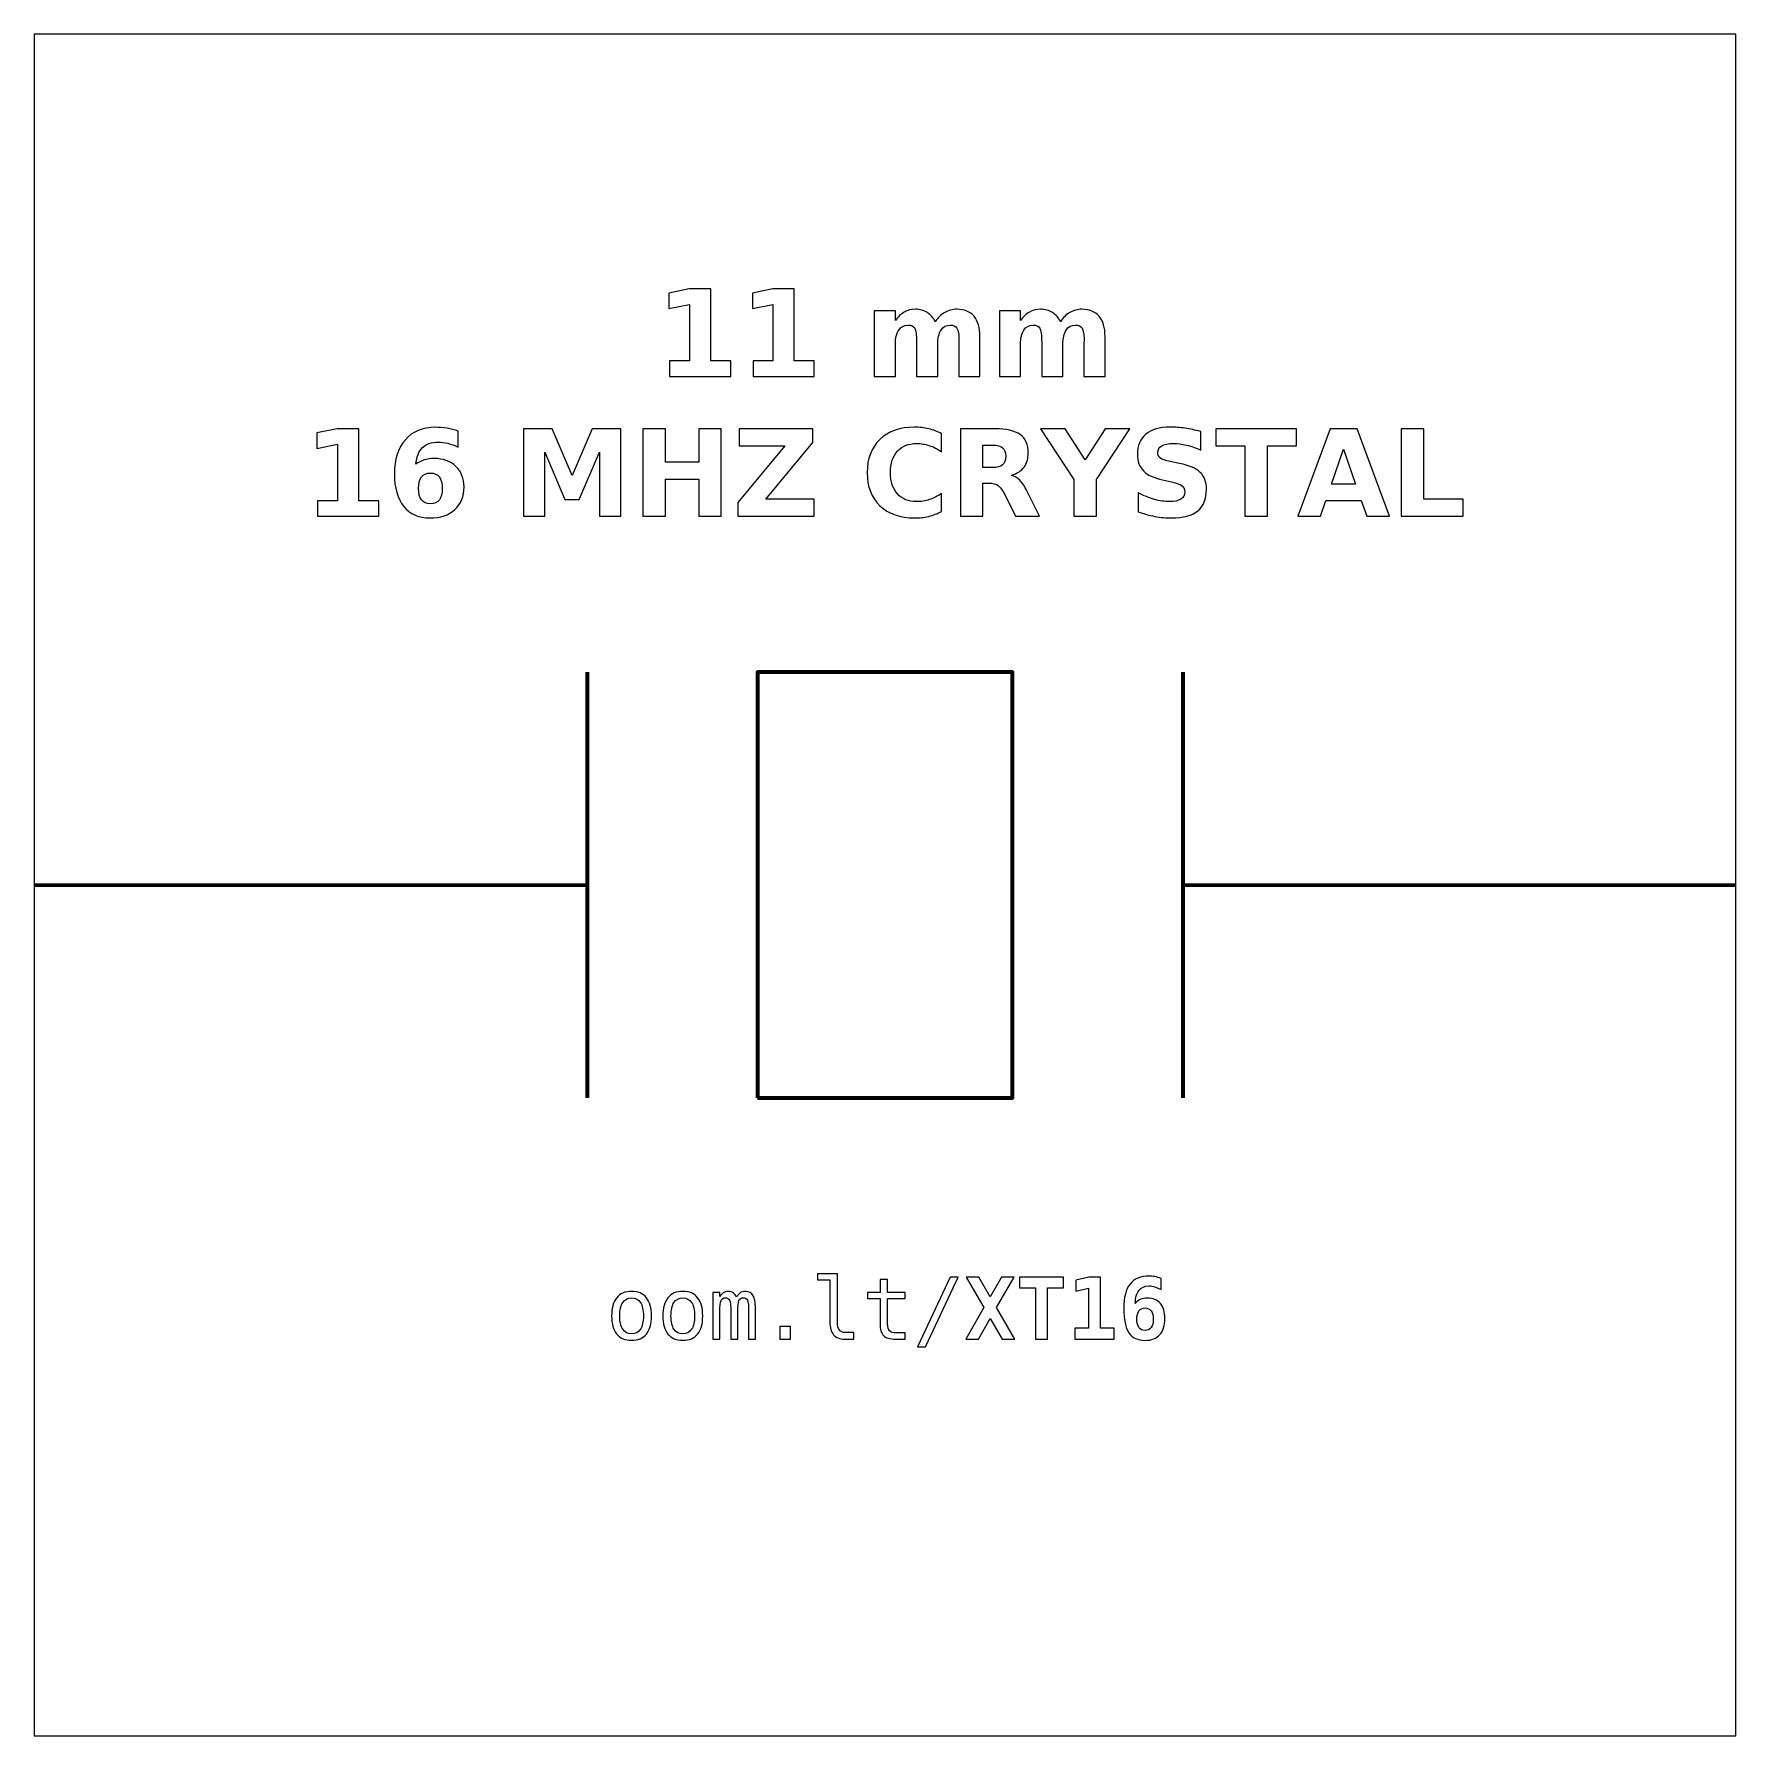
# Model space of a CAD drawing. Header units: centimetres. Extents: x -11.5 to -9.5, y -15.85 to -13.85.
import ezdxf

# ---------------------------------------------------------------- set-up
doc = ezdxf.new("R2010")
doc.units = ezdxf.units.CM
doc.header["$MEASUREMENT"] = 0
doc.layers.add('Layer 1', color=7, linetype='Continuous')

msp = doc.modelspace()

# ---------------------------------------------------------------- linework, layer by layer
at = {"layer": 'Layer 1', "color": 250, "lineweight": 100}
msp.add_lwpolyline([(-10.65001, -15.10001), (-10.35001, -15.10001), (-10.35001, -14.60001), (-10.65001, -14.60001), (-10.65001, -15.10001)], close=True, dxfattribs=at)
at = {"layer": 'Layer 1', "color": 7}
msp.add_open_spline([(-11.5, -13.85), (-11.5, -13.85), (-9.5, -13.85), (-9.5, -13.85), (-9.5, -13.85), (-9.5, -13.85), (-9.5, -15.85), (-9.5, -15.85), (-9.5, -15.85), (-9.5, -15.85), (-11.5, -15.85), (-11.5, -15.85), (-11.5, -15.85), (-11.5, -15.85), (-11.5, -13.85), (-11.5, -13.85)], degree=3, knots=[0, 0, 0, 0, 0.25, 0.25, 0.25, 0.25, 0.5, 0.5, 0.5, 0.5, 0.75, 0.75, 0.75, 0.75, 1, 1, 1, 1], dxfattribs=at)
at = {"layer": 'Layer 1', "color": 250}
for points, knots in [([(-10.75327, -14.23414), (-10.75327, -14.23414), (-10.72984, -14.23414), (-10.72984, -14.23414), (-10.72984, -14.23414), (-10.72984, -14.23414), (-10.72984, -14.16765), (-10.72984, -14.16765), (-10.72984, -14.16765), (-10.72984, -14.16765), (-10.75388, -14.17262), (-10.75388, -14.17262), (-10.75388, -14.17262), (-10.75388, -14.17262), (-10.75388, -14.15455), (-10.75388, -14.15455), (-10.75388, -14.15455), (-10.75388, -14.15455), (-10.72998, -14.14959), (-10.72998, -14.14959), (-10.72998, -14.14959), (-10.72998, -14.14959), (-10.70477, -14.14959), (-10.70477, -14.14959), (-10.70477, -14.14959), (-10.70477, -14.14959), (-10.70477, -14.23414), (-10.70477, -14.23414), (-10.70477, -14.23414), (-10.70477, -14.23414), (-10.68135, -14.23414), (-10.68135, -14.23414), (-10.68135, -14.23414), (-10.68135, -14.23414), (-10.68135, -14.25246), (-10.68135, -14.25246), (-10.68135, -14.25246), (-10.68135, -14.25246), (-10.75327, -14.25246), (-10.75327, -14.25246), (-10.75327, -14.25246), (-10.75327, -14.25246), (-10.75327, -14.23414), (-10.75327, -14.23414)], [0, 0, 0, 0, 0.0909091, 0.0909091, 0.0909091, 0.0909091, 0.1818182, 0.1818182, 0.1818182, 0.1818182, 0.2727273, 0.2727273, 0.2727273, 0.2727273, 0.3636364, 0.3636364, 0.3636364, 0.3636364, 0.4545455, 0.4545455, 0.4545455, 0.4545455, 0.5454545, 0.5454545, 0.5454545, 0.5454545, 0.6363636, 0.6363636, 0.6363636, 0.6363636, 0.7272727, 0.7272727, 0.7272727, 0.7272727, 0.8181818, 0.8181818, 0.8181818, 0.8181818, 0.9090909, 0.9090909, 0.9090909, 0.9090909, 1, 1, 1, 1]), ([(-10.65508, -14.23414), (-10.65508, -14.23414), (-10.63165, -14.23414), (-10.63165, -14.23414), (-10.63165, -14.23414), (-10.63165, -14.23414), (-10.63165, -14.16765), (-10.63165, -14.16765), (-10.63165, -14.16765), (-10.63165, -14.16765), (-10.65569, -14.17262), (-10.65569, -14.17262), (-10.65569, -14.17262), (-10.65569, -14.17262), (-10.65569, -14.15455), (-10.65569, -14.15455), (-10.65569, -14.15455), (-10.65569, -14.15455), (-10.63179, -14.14959), (-10.63179, -14.14959), (-10.63179, -14.14959), (-10.63179, -14.14959), (-10.60658, -14.14959), (-10.60658, -14.14959), (-10.60658, -14.14959), (-10.60658, -14.14959), (-10.60658, -14.23414), (-10.60658, -14.23414), (-10.60658, -14.23414), (-10.60658, -14.23414), (-10.58316, -14.23414), (-10.58316, -14.23414), (-10.58316, -14.23414), (-10.58316, -14.23414), (-10.58316, -14.25246), (-10.58316, -14.25246), (-10.58316, -14.25246), (-10.58316, -14.25246), (-10.65508, -14.25246), (-10.65508, -14.25246), (-10.65508, -14.25246), (-10.65508, -14.25246), (-10.65508, -14.23414), (-10.65508, -14.23414)], [0, 0, 0, 0, 0.0909091, 0.0909091, 0.0909091, 0.0909091, 0.1818182, 0.1818182, 0.1818182, 0.1818182, 0.2727273, 0.2727273, 0.2727273, 0.2727273, 0.3636364, 0.3636364, 0.3636364, 0.3636364, 0.4545455, 0.4545455, 0.4545455, 0.4545455, 0.5454545, 0.5454545, 0.5454545, 0.5454545, 0.6363636, 0.6363636, 0.6363636, 0.6363636, 0.7272727, 0.7272727, 0.7272727, 0.7272727, 0.8181818, 0.8181818, 0.8181818, 0.8181818, 0.9090909, 0.9090909, 0.9090909, 0.9090909, 1, 1, 1, 1]), ([(-10.44092, -14.18811), (-10.43779, -14.18334), (-10.4341, -14.17969), (-10.42979, -14.1772), (-10.42979, -14.1772), (-10.42549, -14.17468), (-10.42079, -14.17344), (-10.41564, -14.17344), (-10.41564, -14.17344), (-10.40677, -14.17344), (-10.40002, -14.17617), (-10.39539, -14.18165), (-10.39539, -14.18165), (-10.39075, -14.1871), (-10.38842, -14.19505), (-10.38842, -14.20547), (-10.38842, -14.20547), (-10.38842, -14.20547), (-10.38842, -14.25246), (-10.38842, -14.25246), (-10.38842, -14.25246), (-10.38842, -14.25246), (-10.41324, -14.25246), (-10.41324, -14.25246), (-10.41324, -14.25246), (-10.41324, -14.25246), (-10.41324, -14.21222), (-10.41324, -14.21222), (-10.41324, -14.21222), (-10.41319, -14.21163), (-10.41317, -14.21102), (-10.41314, -14.21036), (-10.41314, -14.21036), (-10.41312, -14.20973), (-10.4131, -14.20881), (-10.4131, -14.20761), (-10.4131, -14.20761), (-10.4131, -14.20215), (-10.41389, -14.19818), (-10.41552, -14.19573), (-10.41552, -14.19573), (-10.41712, -14.19326), (-10.4197, -14.19204), (-10.42328, -14.19204), (-10.42328, -14.19204), (-10.42798, -14.19204), (-10.43158, -14.19397), (-10.43414, -14.19783), (-10.43414, -14.19783), (-10.43668, -14.20168), (-10.438, -14.20726), (-10.4381, -14.21457), (-10.4381, -14.21457), (-10.4381, -14.21457), (-10.4381, -14.25246), (-10.4381, -14.25246), (-10.4381, -14.25246), (-10.4381, -14.25246), (-10.46291, -14.25246), (-10.46291, -14.25246), (-10.46291, -14.25246), (-10.46291, -14.25246), (-10.46291, -14.21222), (-10.46291, -14.21222), (-10.46291, -14.21222), (-10.46291, -14.20368), (-10.46364, -14.19818), (-10.46512, -14.19573), (-10.46512, -14.19573), (-10.46658, -14.19326), (-10.46919, -14.19204), (-10.47295, -14.19204), (-10.47295, -14.19204), (-10.4777, -14.19204), (-10.48135, -14.19399), (-10.48391, -14.19787), (-10.48391, -14.19787), (-10.48647, -14.20175), (-10.48777, -14.20728), (-10.48777, -14.2145), (-10.48777, -14.2145), (-10.48777, -14.2145), (-10.48777, -14.25246), (-10.48777, -14.25246), (-10.48777, -14.25246), (-10.48777, -14.25246), (-10.51258, -14.25246), (-10.51258, -14.25246), (-10.51258, -14.25246), (-10.51258, -14.25246), (-10.51258, -14.1753), (-10.51258, -14.1753), (-10.51258, -14.1753), (-10.51258, -14.1753), (-10.48777, -14.1753), (-10.48777, -14.1753), (-10.48777, -14.1753), (-10.48777, -14.1753), (-10.48777, -14.18661), (-10.48777, -14.18661), (-10.48777, -14.18661), (-10.48473, -14.18223), (-10.48125, -14.17897), (-10.47732, -14.17675), (-10.47732, -14.17675), (-10.4734, -14.17454), (-10.46907, -14.17344), (-10.46434, -14.17344), (-10.46434, -14.17344), (-10.45903, -14.17344), (-10.4543, -14.17473), (-10.45023, -14.1773), (-10.45023, -14.1773), (-10.44614, -14.17988), (-10.44303, -14.18348), (-10.44092, -14.18811)], [0, 0, 0, 0, 0.0344828, 0.0344828, 0.0344828, 0.0344828, 0.0689655, 0.0689655, 0.0689655, 0.0689655, 0.1034483, 0.1034483, 0.1034483, 0.1034483, 0.137931, 0.137931, 0.137931, 0.137931, 0.1724138, 0.1724138, 0.1724138, 0.1724138, 0.2068966, 0.2068966, 0.2068966, 0.2068966, 0.2413793, 0.2413793, 0.2413793, 0.2413793, 0.2758621, 0.2758621, 0.2758621, 0.2758621, 0.3103448, 0.3103448, 0.3103448, 0.3103448, 0.3448276, 0.3448276, 0.3448276, 0.3448276, 0.3793103, 0.3793103, 0.3793103, 0.3793103, 0.4137931, 0.4137931, 0.4137931, 0.4137931, 0.4482759, 0.4482759, 0.4482759, 0.4482759, 0.4827586, 0.4827586, 0.4827586, 0.4827586, 0.5172414, 0.5172414, 0.5172414, 0.5172414, 0.5517241, 0.5517241, 0.5517241, 0.5517241, 0.5862069, 0.5862069, 0.5862069, 0.5862069, 0.6206897, 0.6206897, 0.6206897, 0.6206897, 0.6551724, 0.6551724, 0.6551724, 0.6551724, 0.6896552, 0.6896552, 0.6896552, 0.6896552, 0.7241379, 0.7241379, 0.7241379, 0.7241379, 0.7586207, 0.7586207, 0.7586207, 0.7586207, 0.7931034, 0.7931034, 0.7931034, 0.7931034, 0.8275862, 0.8275862, 0.8275862, 0.8275862, 0.862069, 0.862069, 0.862069, 0.862069, 0.8965517, 0.8965517, 0.8965517, 0.8965517, 0.9310345, 0.9310345, 0.9310345, 0.9310345, 0.9655172, 0.9655172, 0.9655172, 0.9655172, 1, 1, 1, 1]), ([(-10.29388, -14.18811), (-10.29075, -14.18334), (-10.28706, -14.17969), (-10.28275, -14.1772), (-10.28275, -14.1772), (-10.27845, -14.17468), (-10.27375, -14.17344), (-10.2686, -14.17344), (-10.2686, -14.17344), (-10.25973, -14.17344), (-10.25298, -14.17617), (-10.24835, -14.18165), (-10.24835, -14.18165), (-10.24371, -14.1871), (-10.24138, -14.19505), (-10.24138, -14.20547), (-10.24138, -14.20547), (-10.24138, -14.20547), (-10.24138, -14.25246), (-10.24138, -14.25246), (-10.24138, -14.25246), (-10.24138, -14.25246), (-10.2662, -14.25246), (-10.2662, -14.25246), (-10.2662, -14.25246), (-10.2662, -14.25246), (-10.2662, -14.21222), (-10.2662, -14.21222), (-10.2662, -14.21222), (-10.26615, -14.21163), (-10.26613, -14.21102), (-10.2661, -14.21036), (-10.2661, -14.21036), (-10.26608, -14.20973), (-10.26606, -14.20881), (-10.26606, -14.20761), (-10.26606, -14.20761), (-10.26606, -14.20215), (-10.26685, -14.19818), (-10.26848, -14.19573), (-10.26848, -14.19573), (-10.27008, -14.19326), (-10.27266, -14.19204), (-10.27624, -14.19204), (-10.27624, -14.19204), (-10.28094, -14.19204), (-10.28454, -14.19397), (-10.2871, -14.19783), (-10.2871, -14.19783), (-10.28964, -14.20168), (-10.29096, -14.20726), (-10.29106, -14.21457), (-10.29106, -14.21457), (-10.29106, -14.21457), (-10.29106, -14.25246), (-10.29106, -14.25246), (-10.29106, -14.25246), (-10.29106, -14.25246), (-10.31587, -14.25246), (-10.31587, -14.25246), (-10.31587, -14.25246), (-10.31587, -14.25246), (-10.31587, -14.21222), (-10.31587, -14.21222), (-10.31587, -14.21222), (-10.31587, -14.20368), (-10.3166, -14.19818), (-10.31808, -14.19573), (-10.31808, -14.19573), (-10.31954, -14.19326), (-10.32215, -14.19204), (-10.32591, -14.19204), (-10.32591, -14.19204), (-10.33066, -14.19204), (-10.33431, -14.19399), (-10.33687, -14.19787), (-10.33687, -14.19787), (-10.33943, -14.20175), (-10.34073, -14.20728), (-10.34073, -14.2145), (-10.34073, -14.2145), (-10.34073, -14.2145), (-10.34073, -14.25246), (-10.34073, -14.25246), (-10.34073, -14.25246), (-10.34073, -14.25246), (-10.36554, -14.25246), (-10.36554, -14.25246), (-10.36554, -14.25246), (-10.36554, -14.25246), (-10.36554, -14.1753), (-10.36554, -14.1753), (-10.36554, -14.1753), (-10.36554, -14.1753), (-10.34073, -14.1753), (-10.34073, -14.1753), (-10.34073, -14.1753), (-10.34073, -14.1753), (-10.34073, -14.18661), (-10.34073, -14.18661), (-10.34073, -14.18661), (-10.33769, -14.18223), (-10.33421, -14.17897), (-10.33028, -14.17675), (-10.33028, -14.17675), (-10.32636, -14.17454), (-10.32203, -14.17344), (-10.3173, -14.17344), (-10.3173, -14.17344), (-10.31199, -14.17344), (-10.30726, -14.17473), (-10.30319, -14.1773), (-10.30319, -14.1773), (-10.2991, -14.17988), (-10.29599, -14.18348), (-10.29388, -14.18811)], [0, 0, 0, 0, 0.0344828, 0.0344828, 0.0344828, 0.0344828, 0.0689655, 0.0689655, 0.0689655, 0.0689655, 0.1034483, 0.1034483, 0.1034483, 0.1034483, 0.137931, 0.137931, 0.137931, 0.137931, 0.1724138, 0.1724138, 0.1724138, 0.1724138, 0.2068966, 0.2068966, 0.2068966, 0.2068966, 0.2413793, 0.2413793, 0.2413793, 0.2413793, 0.2758621, 0.2758621, 0.2758621, 0.2758621, 0.3103448, 0.3103448, 0.3103448, 0.3103448, 0.3448276, 0.3448276, 0.3448276, 0.3448276, 0.3793103, 0.3793103, 0.3793103, 0.3793103, 0.4137931, 0.4137931, 0.4137931, 0.4137931, 0.4482759, 0.4482759, 0.4482759, 0.4482759, 0.4827586, 0.4827586, 0.4827586, 0.4827586, 0.5172414, 0.5172414, 0.5172414, 0.5172414, 0.5517241, 0.5517241, 0.5517241, 0.5517241, 0.5862069, 0.5862069, 0.5862069, 0.5862069, 0.6206897, 0.6206897, 0.6206897, 0.6206897, 0.6551724, 0.6551724, 0.6551724, 0.6551724, 0.6896552, 0.6896552, 0.6896552, 0.6896552, 0.7241379, 0.7241379, 0.7241379, 0.7241379, 0.7586207, 0.7586207, 0.7586207, 0.7586207, 0.7931034, 0.7931034, 0.7931034, 0.7931034, 0.8275862, 0.8275862, 0.8275862, 0.8275862, 0.862069, 0.862069, 0.862069, 0.862069, 0.8965517, 0.8965517, 0.8965517, 0.8965517, 0.9310345, 0.9310345, 0.9310345, 0.9310345, 0.9655172, 0.9655172, 0.9655172, 0.9655172, 1, 1, 1, 1]), ([(-11.16692, -14.39839), (-11.16692, -14.39839), (-11.14349, -14.39839), (-11.14349, -14.39839), (-11.14349, -14.39839), (-11.14349, -14.39839), (-11.14349, -14.3319), (-11.14349, -14.3319), (-11.14349, -14.3319), (-11.14349, -14.3319), (-11.16753, -14.33687), (-11.16753, -14.33687), (-11.16753, -14.33687), (-11.16753, -14.33687), (-11.16753, -14.3188), (-11.16753, -14.3188), (-11.16753, -14.3188), (-11.16753, -14.3188), (-11.14363, -14.31384), (-11.14363, -14.31384), (-11.14363, -14.31384), (-11.14363, -14.31384), (-11.11842, -14.31384), (-11.11842, -14.31384), (-11.11842, -14.31384), (-11.11842, -14.31384), (-11.11842, -14.39839), (-11.11842, -14.39839), (-11.11842, -14.39839), (-11.11842, -14.39839), (-11.095, -14.39839), (-11.095, -14.39839), (-11.095, -14.39839), (-11.095, -14.39839), (-11.095, -14.41671), (-11.095, -14.41671), (-11.095, -14.41671), (-11.095, -14.41671), (-11.16692, -14.41671), (-11.16692, -14.41671), (-11.16692, -14.41671), (-11.16692, -14.41671), (-11.16692, -14.39839), (-11.16692, -14.39839)], [0, 0, 0, 0, 0.0909091, 0.0909091, 0.0909091, 0.0909091, 0.1818182, 0.1818182, 0.1818182, 0.1818182, 0.2727273, 0.2727273, 0.2727273, 0.2727273, 0.3636364, 0.3636364, 0.3636364, 0.3636364, 0.4545455, 0.4545455, 0.4545455, 0.4545455, 0.5454545, 0.5454545, 0.5454545, 0.5454545, 0.6363636, 0.6363636, 0.6363636, 0.6363636, 0.7272727, 0.7272727, 0.7272727, 0.7272727, 0.8181818, 0.8181818, 0.8181818, 0.8181818, 0.9090909, 0.9090909, 0.9090909, 0.9090909, 1, 1, 1, 1]), ([(-11.00142, -14.31652), (-11.00142, -14.31652), (-11.00142, -14.33555), (-11.00142, -14.33555), (-11.00142, -14.33555), (-11.00579, -14.33348), (-11.00988, -14.33195), (-11.01374, -14.33096), (-11.01374, -14.33096), (-11.0176, -14.32997), (-11.02138, -14.32948), (-11.02505, -14.32948), (-11.02505, -14.32948), (-11.03296, -14.32948), (-11.03909, -14.33167), (-11.04351, -14.33607), (-11.04351, -14.33607), (-11.04791, -14.34044), (-11.0505, -14.34695), (-11.05123, -14.35559), (-11.05123, -14.35559), (-11.0482, -14.35335), (-11.0449, -14.35166), (-11.04137, -14.35053), (-11.04137, -14.35053), (-11.03785, -14.3494), (-11.03399, -14.34884), (-11.0298, -14.34884), (-11.0298, -14.34884), (-11.01929, -14.34884), (-11.0108, -14.35192), (-11.00436, -14.35808), (-11.00436, -14.35808), (-10.99789, -14.36422), (-10.99467, -14.37228), (-10.99467, -14.38226), (-10.99467, -14.38226), (-10.99467, -14.39329), (-10.99827, -14.40211), (-11.00549, -14.40876), (-11.00549, -14.40876), (-11.01268, -14.41539), (-11.02237, -14.41871), (-11.03448, -14.41871), (-11.03448, -14.41871), (-11.04784, -14.41871), (-11.05819, -14.41419), (-11.06553, -14.40516), (-11.06553, -14.40516), (-11.07284, -14.39615), (-11.07651, -14.38334), (-11.07651, -14.36676), (-11.07651, -14.36676), (-11.07651, -14.34978), (-11.07223, -14.33642), (-11.06367, -14.32671), (-11.06367, -14.32671), (-11.05509, -14.31699), (-11.04335, -14.31212), (-11.02842, -14.31212), (-11.02842, -14.31212), (-11.02369, -14.31212), (-11.0191, -14.3125), (-11.01463, -14.31323), (-11.01463, -14.31323), (-11.01019, -14.31396), (-11.00579, -14.31506), (-11.00142, -14.31652)], [0, 0, 0, 0, 0.0588235, 0.0588235, 0.0588235, 0.0588235, 0.1176471, 0.1176471, 0.1176471, 0.1176471, 0.1764706, 0.1764706, 0.1764706, 0.1764706, 0.2352941, 0.2352941, 0.2352941, 0.2352941, 0.2941176, 0.2941176, 0.2941176, 0.2941176, 0.3529412, 0.3529412, 0.3529412, 0.3529412, 0.4117647, 0.4117647, 0.4117647, 0.4117647, 0.4705882, 0.4705882, 0.4705882, 0.4705882, 0.5294118, 0.5294118, 0.5294118, 0.5294118, 0.5882353, 0.5882353, 0.5882353, 0.5882353, 0.6470588, 0.6470588, 0.6470588, 0.6470588, 0.7058824, 0.7058824, 0.7058824, 0.7058824, 0.7647059, 0.7647059, 0.7647059, 0.7647059, 0.8235294, 0.8235294, 0.8235294, 0.8235294, 0.8823529, 0.8823529, 0.8823529, 0.8823529, 0.9411765, 0.9411765, 0.9411765, 0.9411765, 1, 1, 1, 1]), ([(-10.92498, -14.31384), (-10.92498, -14.31384), (-10.89123, -14.31384), (-10.89123, -14.31384), (-10.89123, -14.31384), (-10.89123, -14.31384), (-10.86778, -14.3689), (-10.86778, -14.3689), (-10.86778, -14.3689), (-10.86778, -14.3689), (-10.84422, -14.31384), (-10.84422, -14.31384), (-10.84422, -14.31384), (-10.84422, -14.31384), (-10.81054, -14.31384), (-10.81054, -14.31384), (-10.81054, -14.31384), (-10.81054, -14.31384), (-10.81054, -14.41671), (-10.81054, -14.41671), (-10.81054, -14.41671), (-10.81054, -14.41671), (-10.83561, -14.41671), (-10.83561, -14.41671), (-10.83561, -14.41671), (-10.83561, -14.41671), (-10.83561, -14.34147), (-10.83561, -14.34147), (-10.83561, -14.34147), (-10.83561, -14.34147), (-10.85932, -14.39693), (-10.85932, -14.39693), (-10.85932, -14.39693), (-10.85932, -14.39693), (-10.87613, -14.39693), (-10.87613, -14.39693), (-10.87613, -14.39693), (-10.87613, -14.39693), (-10.89984, -14.34147), (-10.89984, -14.34147), (-10.89984, -14.34147), (-10.89984, -14.34147), (-10.89984, -14.41671), (-10.89984, -14.41671), (-10.89984, -14.41671), (-10.89984, -14.41671), (-10.92498, -14.41671), (-10.92498, -14.41671), (-10.92498, -14.41671), (-10.92498, -14.41671), (-10.92498, -14.31384), (-10.92498, -14.31384)], [0, 0, 0, 0, 0.0769231, 0.0769231, 0.0769231, 0.0769231, 0.1538462, 0.1538462, 0.1538462, 0.1538462, 0.2307692, 0.2307692, 0.2307692, 0.2307692, 0.3076923, 0.3076923, 0.3076923, 0.3076923, 0.3846154, 0.3846154, 0.3846154, 0.3846154, 0.4615385, 0.4615385, 0.4615385, 0.4615385, 0.5384615, 0.5384615, 0.5384615, 0.5384615, 0.6153846, 0.6153846, 0.6153846, 0.6153846, 0.6923077, 0.6923077, 0.6923077, 0.6923077, 0.7692308, 0.7692308, 0.7692308, 0.7692308, 0.8461538, 0.8461538, 0.8461538, 0.8461538, 0.9230769, 0.9230769, 0.9230769, 0.9230769, 1, 1, 1, 1]), ([(-10.78455, -14.31384), (-10.78455, -14.31384), (-10.75802, -14.31384), (-10.75802, -14.31384), (-10.75802, -14.31384), (-10.75802, -14.31384), (-10.75802, -14.35305), (-10.75802, -14.35305), (-10.75802, -14.35305), (-10.75802, -14.35305), (-10.71889, -14.35305), (-10.71889, -14.35305), (-10.71889, -14.35305), (-10.71889, -14.35305), (-10.71889, -14.31384), (-10.71889, -14.31384), (-10.71889, -14.31384), (-10.71889, -14.31384), (-10.69236, -14.31384), (-10.69236, -14.31384), (-10.69236, -14.31384), (-10.69236, -14.31384), (-10.69236, -14.41671), (-10.69236, -14.41671), (-10.69236, -14.41671), (-10.69236, -14.41671), (-10.71889, -14.41671), (-10.71889, -14.41671), (-10.71889, -14.41671), (-10.71889, -14.41671), (-10.71889, -14.37311), (-10.71889, -14.37311), (-10.71889, -14.37311), (-10.71889, -14.37311), (-10.75802, -14.37311), (-10.75802, -14.37311), (-10.75802, -14.37311), (-10.75802, -14.37311), (-10.75802, -14.41671), (-10.75802, -14.41671), (-10.75802, -14.41671), (-10.75802, -14.41671), (-10.78455, -14.41671), (-10.78455, -14.41671), (-10.78455, -14.41671), (-10.78455, -14.41671), (-10.78455, -14.31384), (-10.78455, -14.31384)], [0, 0, 0, 0, 0.0833333, 0.0833333, 0.0833333, 0.0833333, 0.1666667, 0.1666667, 0.1666667, 0.1666667, 0.25, 0.25, 0.25, 0.25, 0.3333333, 0.3333333, 0.3333333, 0.3333333, 0.4166667, 0.4166667, 0.4166667, 0.4166667, 0.5, 0.5, 0.5, 0.5, 0.5833333, 0.5833333, 0.5833333, 0.5833333, 0.6666667, 0.6666667, 0.6666667, 0.6666667, 0.75, 0.75, 0.75, 0.75, 0.8333333, 0.8333333, 0.8333333, 0.8333333, 0.9166667, 0.9166667, 0.9166667, 0.9166667, 1, 1, 1, 1]), ([(-10.67149, -14.31384), (-10.67149, -14.31384), (-10.58499, -14.31384), (-10.58499, -14.31384), (-10.58499, -14.31384), (-10.58499, -14.31384), (-10.58499, -14.3299), (-10.58499, -14.3299), (-10.58499, -14.3299), (-10.58499, -14.3299), (-10.64019, -14.39665), (-10.64019, -14.39665), (-10.64019, -14.39665), (-10.64019, -14.39665), (-10.58342, -14.39665), (-10.58342, -14.39665), (-10.58342, -14.39665), (-10.58342, -14.39665), (-10.58342, -14.41671), (-10.58342, -14.41671), (-10.58342, -14.41671), (-10.58342, -14.41671), (-10.67307, -14.41671), (-10.67307, -14.41671), (-10.67307, -14.41671), (-10.67307, -14.41671), (-10.67307, -14.40065), (-10.67307, -14.40065), (-10.67307, -14.40065), (-10.67307, -14.40065), (-10.61787, -14.3339), (-10.61787, -14.3339), (-10.61787, -14.3339), (-10.61787, -14.3339), (-10.67149, -14.3339), (-10.67149, -14.3339), (-10.67149, -14.3339), (-10.67149, -14.3339), (-10.67149, -14.31384), (-10.67149, -14.31384)], [0, 0, 0, 0, 0.1, 0.1, 0.1, 0.1, 0.2, 0.2, 0.2, 0.2, 0.3, 0.3, 0.3, 0.3, 0.4, 0.4, 0.4, 0.4, 0.5, 0.5, 0.5, 0.5, 0.6, 0.6, 0.6, 0.6, 0.7, 0.7, 0.7, 0.7, 0.8, 0.8, 0.8, 0.8, 0.9, 0.9, 0.9, 0.9, 1, 1, 1, 1]), ([(-10.43342, -14.41107), (-10.43828, -14.41358), (-10.44336, -14.41549), (-10.44866, -14.41678), (-10.44866, -14.41678), (-10.45392, -14.41807), (-10.45945, -14.41871), (-10.46519, -14.41871), (-10.46519, -14.41871), (-10.48231, -14.41871), (-10.49588, -14.41391), (-10.5059, -14.40434), (-10.5059, -14.40434), (-10.51592, -14.39477), (-10.52093, -14.38179), (-10.52093, -14.36537), (-10.52093, -14.36537), (-10.52093, -14.34893), (-10.51592, -14.33592), (-10.5059, -14.32635), (-10.5059, -14.32635), (-10.49588, -14.31678), (-10.48231, -14.31198), (-10.46519, -14.31198), (-10.46519, -14.31198), (-10.45945, -14.31198), (-10.45392, -14.31262), (-10.44866, -14.31391), (-10.44866, -14.31391), (-10.44336, -14.3152), (-10.43828, -14.31711), (-10.43342, -14.31963), (-10.43342, -14.31963), (-10.43342, -14.31963), (-10.43342, -14.34091), (-10.43342, -14.34091), (-10.43342, -14.34091), (-10.43833, -14.33755), (-10.44318, -14.3351), (-10.44795, -14.33355), (-10.44795, -14.33355), (-10.45272, -14.33197), (-10.45776, -14.3312), (-10.46305, -14.3312), (-10.46305, -14.3312), (-10.4725, -14.3312), (-10.47996, -14.33423), (-10.48537, -14.3403), (-10.48537, -14.3403), (-10.4908, -14.34637), (-10.49351, -14.35472), (-10.49351, -14.36537), (-10.49351, -14.36537), (-10.49351, -14.376), (-10.4908, -14.38433), (-10.48537, -14.39039), (-10.48537, -14.39039), (-10.47996, -14.39646), (-10.4725, -14.39949), (-10.46305, -14.39949), (-10.46305, -14.39949), (-10.45776, -14.39949), (-10.45272, -14.39872), (-10.44795, -14.39714), (-10.44795, -14.39714), (-10.44318, -14.39559), (-10.43833, -14.39314), (-10.43342, -14.38978), (-10.43342, -14.38978), (-10.43342, -14.38978), (-10.43342, -14.41107), (-10.43342, -14.41107)], [0, 0, 0, 0, 0.0555556, 0.0555556, 0.0555556, 0.0555556, 0.1111111, 0.1111111, 0.1111111, 0.1111111, 0.1666667, 0.1666667, 0.1666667, 0.1666667, 0.2222222, 0.2222222, 0.2222222, 0.2222222, 0.2777778, 0.2777778, 0.2777778, 0.2777778, 0.3333333, 0.3333333, 0.3333333, 0.3333333, 0.3888889, 0.3888889, 0.3888889, 0.3888889, 0.4444444, 0.4444444, 0.4444444, 0.4444444, 0.5, 0.5, 0.5, 0.5, 0.5555556, 0.5555556, 0.5555556, 0.5555556, 0.6111111, 0.6111111, 0.6111111, 0.6111111, 0.6666667, 0.6666667, 0.6666667, 0.6666667, 0.7222222, 0.7222222, 0.7222222, 0.7222222, 0.7777778, 0.7777778, 0.7777778, 0.7777778, 0.8333333, 0.8333333, 0.8333333, 0.8333333, 0.8888889, 0.8888889, 0.8888889, 0.8888889, 0.9444444, 0.9444444, 0.9444444, 0.9444444, 1, 1, 1, 1]), ([(-10.38492, -14.37779), (-10.38492, -14.37779), (-10.38492, -14.41671), (-10.38492, -14.41671), (-10.38492, -14.41671), (-10.38492, -14.41671), (-10.41145, -14.41671), (-10.41145, -14.41671), (-10.41145, -14.41671), (-10.41145, -14.41671), (-10.41145, -14.31384), (-10.41145, -14.31384), (-10.41145, -14.31384), (-10.41145, -14.31384), (-10.37093, -14.31384), (-10.37093, -14.31384), (-10.37093, -14.31384), (-10.35738, -14.31384), (-10.34743, -14.31612), (-10.34113, -14.32066), (-10.34113, -14.32066), (-10.33481, -14.3252), (-10.33165, -14.3324), (-10.33165, -14.34223), (-10.33165, -14.34223), (-10.33165, -14.34902), (-10.3333, -14.35462), (-10.33657, -14.35897), (-10.33657, -14.35897), (-10.33986, -14.36335), (-10.34482, -14.36657), (-10.35143, -14.36862), (-10.35143, -14.36862), (-10.34781, -14.36946), (-10.34454, -14.37132), (-10.34167, -14.37424), (-10.34167, -14.37424), (-10.3388, -14.37715), (-10.33591, -14.38157), (-10.33297, -14.3875), (-10.33297, -14.3875), (-10.33297, -14.3875), (-10.31855, -14.41671), (-10.31855, -14.41671), (-10.31855, -14.41671), (-10.31855, -14.41671), (-10.34682, -14.41671), (-10.34682, -14.41671), (-10.34682, -14.41671), (-10.34682, -14.41671), (-10.35936, -14.39115), (-10.35936, -14.39115), (-10.35936, -14.39115), (-10.36187, -14.38602), (-10.36444, -14.38249), (-10.36705, -14.38061), (-10.36705, -14.38061), (-10.36964, -14.37873), (-10.37309, -14.37779), (-10.37742, -14.37779), (-10.37742, -14.37779), (-10.37742, -14.37779), (-10.38492, -14.37779), (-10.38492, -14.37779)], [0, 0, 0, 0, 0.0625, 0.0625, 0.0625, 0.0625, 0.125, 0.125, 0.125, 0.125, 0.1875, 0.1875, 0.1875, 0.1875, 0.25, 0.25, 0.25, 0.25, 0.3125, 0.3125, 0.3125, 0.3125, 0.375, 0.375, 0.375, 0.375, 0.4375, 0.4375, 0.4375, 0.4375, 0.5, 0.5, 0.5, 0.5, 0.5625, 0.5625, 0.5625, 0.5625, 0.625, 0.625, 0.625, 0.625, 0.6875, 0.6875, 0.6875, 0.6875, 0.75, 0.75, 0.75, 0.75, 0.8125, 0.8125, 0.8125, 0.8125, 0.875, 0.875, 0.875, 0.875, 0.9375, 0.9375, 0.9375, 0.9375, 1, 1, 1, 1]), ([(-10.31715, -14.31384), (-10.31715, -14.31384), (-10.28815, -14.31384), (-10.28815, -14.31384), (-10.28815, -14.31384), (-10.28815, -14.31384), (-10.2647, -14.35051), (-10.2647, -14.35051), (-10.2647, -14.35051), (-10.2647, -14.35051), (-10.24128, -14.31384), (-10.24128, -14.31384), (-10.24128, -14.31384), (-10.24128, -14.31384), (-10.21221, -14.31384), (-10.21221, -14.31384), (-10.21221, -14.31384), (-10.21221, -14.31384), (-10.25141, -14.37337), (-10.25141, -14.37337), (-10.25141, -14.37337), (-10.25141, -14.37337), (-10.25141, -14.41671), (-10.25141, -14.41671), (-10.25141, -14.41671), (-10.25141, -14.41671), (-10.27794, -14.41671), (-10.27794, -14.41671), (-10.27794, -14.41671), (-10.27794, -14.41671), (-10.27794, -14.37337), (-10.27794, -14.37337), (-10.27794, -14.37337), (-10.27794, -14.37337), (-10.31715, -14.31384), (-10.31715, -14.31384)], [0, 0, 0, 0, 0.1111111, 0.1111111, 0.1111111, 0.1111111, 0.2222222, 0.2222222, 0.2222222, 0.2222222, 0.3333333, 0.3333333, 0.3333333, 0.3333333, 0.4444444, 0.4444444, 0.4444444, 0.4444444, 0.5555556, 0.5555556, 0.5555556, 0.5555556, 0.6666667, 0.6666667, 0.6666667, 0.6666667, 0.7777778, 0.7777778, 0.7777778, 0.7777778, 0.8888889, 0.8888889, 0.8888889, 0.8888889, 1, 1, 1, 1]), ([(-10.12902, -14.31709), (-10.12902, -14.31709), (-10.12902, -14.33884), (-10.12902, -14.33884), (-10.12902, -14.33884), (-10.13467, -14.33632), (-10.14019, -14.33442), (-10.14555, -14.33313), (-10.14555, -14.33313), (-10.15094, -14.33183), (-10.15602, -14.3312), (-10.16079, -14.3312), (-10.16079, -14.3312), (-10.16712, -14.3312), (-10.17182, -14.33207), (-10.17486, -14.33381), (-10.17486, -14.33381), (-10.17789, -14.33557), (-10.1794, -14.33828), (-10.1794, -14.34195), (-10.1794, -14.34195), (-10.1794, -14.3447), (-10.17839, -14.34686), (-10.17634, -14.34839), (-10.17634, -14.34839), (-10.17429, -14.34992), (-10.17058, -14.35126), (-10.16519, -14.35236), (-10.16519, -14.35236), (-10.16519, -14.35236), (-10.1539, -14.35462), (-10.1539, -14.35462), (-10.1539, -14.35462), (-10.14245, -14.35693), (-10.13434, -14.36041), (-10.12952, -14.36511), (-10.12952, -14.36511), (-10.12469, -14.36979), (-10.12227, -14.37645), (-10.12227, -14.38508), (-10.12227, -14.38508), (-10.12227, -14.39644), (-10.12563, -14.40488), (-10.13236, -14.41041), (-10.13236, -14.41041), (-10.13909, -14.41593), (-10.14936, -14.41871), (-10.16319, -14.41871), (-10.16319, -14.41871), (-10.16973, -14.41871), (-10.17627, -14.4181), (-10.18283, -14.41685), (-10.18283, -14.41685), (-10.18939, -14.4156), (-10.19598, -14.41377), (-10.20254, -14.41135), (-10.20254, -14.41135), (-10.20254, -14.41135), (-10.20254, -14.38896), (-10.20254, -14.38896), (-10.20254, -14.38896), (-10.19598, -14.39244), (-10.18963, -14.39507), (-10.18349, -14.39684), (-10.18349, -14.39684), (-10.17735, -14.3986), (-10.17145, -14.39949), (-10.16576, -14.39949), (-10.16576, -14.39949), (-10.15997, -14.39949), (-10.15553, -14.39853), (-10.15245, -14.3966), (-10.15245, -14.3966), (-10.14936, -14.39467), (-10.14784, -14.39192), (-10.14784, -14.38832), (-10.14784, -14.38832), (-10.14784, -14.38512), (-10.14887, -14.38263), (-10.15096, -14.38089), (-10.15096, -14.38089), (-10.15306, -14.37915), (-10.15722, -14.37758), (-10.16348, -14.37621), (-10.16348, -14.37621), (-10.16348, -14.37621), (-10.17375, -14.37393), (-10.17375, -14.37393), (-10.17375, -14.37393), (-10.18403, -14.37172), (-10.19156, -14.36822), (-10.19631, -14.36339), (-10.19631, -14.36339), (-10.20106, -14.35857), (-10.20343, -14.35206), (-10.20343, -14.3439), (-10.20343, -14.3439), (-10.20343, -14.33364), (-10.20012, -14.32576), (-10.19351, -14.32026), (-10.19351, -14.32026), (-10.1869, -14.31473), (-10.1774, -14.31198), (-10.16498, -14.31198), (-10.16498, -14.31198), (-10.15934, -14.31198), (-10.15353, -14.31241), (-10.14755, -14.31325), (-10.14755, -14.31325), (-10.14158, -14.3141), (-10.1354, -14.31537), (-10.12902, -14.31709)], [0, 0, 0, 0, 0.0357143, 0.0357143, 0.0357143, 0.0357143, 0.0714286, 0.0714286, 0.0714286, 0.0714286, 0.1071429, 0.1071429, 0.1071429, 0.1071429, 0.1428571, 0.1428571, 0.1428571, 0.1428571, 0.1785714, 0.1785714, 0.1785714, 0.1785714, 0.2142857, 0.2142857, 0.2142857, 0.2142857, 0.25, 0.25, 0.25, 0.25, 0.2857143, 0.2857143, 0.2857143, 0.2857143, 0.3214286, 0.3214286, 0.3214286, 0.3214286, 0.3571429, 0.3571429, 0.3571429, 0.3571429, 0.3928571, 0.3928571, 0.3928571, 0.3928571, 0.4285714, 0.4285714, 0.4285714, 0.4285714, 0.4642857, 0.4642857, 0.4642857, 0.4642857, 0.5, 0.5, 0.5, 0.5, 0.5357143, 0.5357143, 0.5357143, 0.5357143, 0.5714286, 0.5714286, 0.5714286, 0.5714286, 0.6071429, 0.6071429, 0.6071429, 0.6071429, 0.6428571, 0.6428571, 0.6428571, 0.6428571, 0.6785714, 0.6785714, 0.6785714, 0.6785714, 0.7142857, 0.7142857, 0.7142857, 0.7142857, 0.75, 0.75, 0.75, 0.75, 0.7857143, 0.7857143, 0.7857143, 0.7857143, 0.8214286, 0.8214286, 0.8214286, 0.8214286, 0.8571429, 0.8571429, 0.8571429, 0.8571429, 0.8928571, 0.8928571, 0.8928571, 0.8928571, 0.9285714, 0.9285714, 0.9285714, 0.9285714, 0.9642857, 0.9642857, 0.9642857, 0.9642857, 1, 1, 1, 1]), ([(-10.11127, -14.31384), (-10.11127, -14.31384), (-10.01647, -14.31384), (-10.01647, -14.31384), (-10.01647, -14.31384), (-10.01647, -14.31384), (-10.01647, -14.3339), (-10.01647, -14.3339), (-10.01647, -14.3339), (-10.01647, -14.3339), (-10.05057, -14.3339), (-10.05057, -14.3339), (-10.05057, -14.3339), (-10.05057, -14.3339), (-10.05057, -14.41671), (-10.05057, -14.41671), (-10.05057, -14.41671), (-10.05057, -14.41671), (-10.0771, -14.41671), (-10.0771, -14.41671), (-10.0771, -14.41671), (-10.0771, -14.41671), (-10.0771, -14.3339), (-10.0771, -14.3339), (-10.0771, -14.3339), (-10.0771, -14.3339), (-10.11127, -14.3339), (-10.11127, -14.3339), (-10.11127, -14.3339), (-10.11127, -14.3339), (-10.11127, -14.31384), (-10.11127, -14.31384)], [0, 0, 0, 0, 0.125, 0.125, 0.125, 0.125, 0.25, 0.25, 0.25, 0.25, 0.375, 0.375, 0.375, 0.375, 0.5, 0.5, 0.5, 0.5, 0.625, 0.625, 0.625, 0.625, 0.75, 0.75, 0.75, 0.75, 0.875, 0.875, 0.875, 0.875, 1, 1, 1, 1]), ([(-9.94031, -14.39799), (-9.94031, -14.39799), (-9.9818, -14.39799), (-9.9818, -14.39799), (-9.9818, -14.39799), (-9.9818, -14.39799), (-9.98834, -14.41671), (-9.98834, -14.41671), (-9.98834, -14.41671), (-9.98834, -14.41671), (-10.01501, -14.41671), (-10.01501, -14.41671), (-10.01501, -14.41671), (-10.01501, -14.41671), (-9.97691, -14.31384), (-9.97691, -14.31384), (-9.97691, -14.31384), (-9.97691, -14.31384), (-9.94528, -14.31384), (-9.94528, -14.31384), (-9.94528, -14.31384), (-9.94528, -14.31384), (-9.90718, -14.41671), (-9.90718, -14.41671), (-9.90718, -14.41671), (-9.90718, -14.41671), (-9.93385, -14.41671), (-9.93385, -14.41671), (-9.93385, -14.41671), (-9.93385, -14.41671), (-9.94031, -14.39799), (-9.94031, -14.39799)], [0, 0, 0, 0, 0.125, 0.125, 0.125, 0.125, 0.25, 0.25, 0.25, 0.25, 0.375, 0.375, 0.375, 0.375, 0.5, 0.5, 0.5, 0.5, 0.625, 0.625, 0.625, 0.625, 0.75, 0.75, 0.75, 0.75, 0.875, 0.875, 0.875, 0.875, 1, 1, 1, 1]), ([(-9.89351, -14.31384), (-9.89351, -14.31384), (-9.86698, -14.31384), (-9.86698, -14.31384), (-9.86698, -14.31384), (-9.86698, -14.31384), (-9.86698, -14.39665), (-9.86698, -14.39665), (-9.86698, -14.39665), (-9.86698, -14.39665), (-9.82042, -14.39665), (-9.82042, -14.39665), (-9.82042, -14.39665), (-9.82042, -14.39665), (-9.82042, -14.41671), (-9.82042, -14.41671), (-9.82042, -14.41671), (-9.82042, -14.41671), (-9.89351, -14.41671), (-9.89351, -14.41671), (-9.89351, -14.41671), (-9.89351, -14.41671), (-9.89351, -14.31384), (-9.89351, -14.31384)], [0, 0, 0, 0, 0.1666667, 0.1666667, 0.1666667, 0.1666667, 0.3333333, 0.3333333, 0.3333333, 0.3333333, 0.5, 0.5, 0.5, 0.5, 0.6666667, 0.6666667, 0.6666667, 0.6666667, 0.8333333, 0.8333333, 0.8333333, 0.8333333, 1, 1, 1, 1]), ([(-10.37375, -14.35947), (-10.3682, -14.35947), (-10.3642, -14.35843), (-10.3618, -14.35636), (-10.3618, -14.35636), (-10.35938, -14.35429), (-10.35818, -14.35088), (-10.35818, -14.34615), (-10.35818, -14.34615), (-10.35818, -14.34147), (-10.35938, -14.33811), (-10.3618, -14.33609), (-10.3618, -14.33609), (-10.3642, -14.33407), (-10.3682, -14.33306), (-10.37375, -14.33306), (-10.37375, -14.33306), (-10.37375, -14.33306), (-10.38492, -14.33306), (-10.38492, -14.33306), (-10.38492, -14.33306), (-10.38492, -14.33306), (-10.38492, -14.35947), (-10.38492, -14.35947), (-10.38492, -14.35947), (-10.38492, -14.35947), (-10.37375, -14.35947), (-10.37375, -14.35947)], [0, 0, 0, 0, 0.1428571, 0.1428571, 0.1428571, 0.1428571, 0.2857143, 0.2857143, 0.2857143, 0.2857143, 0.4285714, 0.4285714, 0.4285714, 0.4285714, 0.5714286, 0.5714286, 0.5714286, 0.5714286, 0.7142857, 0.7142857, 0.7142857, 0.7142857, 0.8571429, 0.8571429, 0.8571429, 0.8571429, 1, 1, 1, 1]), ([(-9.97519, -14.37889), (-9.97519, -14.37889), (-9.94699, -14.37889), (-9.94699, -14.37889), (-9.94699, -14.37889), (-9.94699, -14.37889), (-9.96106, -14.33797), (-9.96106, -14.33797), (-9.96106, -14.33797), (-9.96106, -14.33797), (-9.97519, -14.37889), (-9.97519, -14.37889)], [0, 0, 0, 0, 0.3333333, 0.3333333, 0.3333333, 0.3333333, 0.6666667, 0.6666667, 0.6666667, 0.6666667, 1, 1, 1, 1]), ([(-11.0342, -14.36593), (-11.03886, -14.36593), (-11.04234, -14.36744), (-11.04464, -14.37045), (-11.04464, -14.37045), (-11.04697, -14.37346), (-11.04812, -14.37798), (-11.04812, -14.38397), (-11.04812, -14.38397), (-11.04812, -14.38999), (-11.04697, -14.39451), (-11.04464, -14.39752), (-11.04464, -14.39752), (-11.04234, -14.40053), (-11.03886, -14.40203), (-11.0342, -14.40203), (-11.0342, -14.40203), (-11.02952, -14.40203), (-11.02602, -14.40053), (-11.02371, -14.39752), (-11.02371, -14.39752), (-11.02138, -14.39451), (-11.02023, -14.38999), (-11.02023, -14.38397), (-11.02023, -14.38397), (-11.02023, -14.37798), (-11.02138, -14.37346), (-11.02371, -14.37045), (-11.02371, -14.37045), (-11.02602, -14.36744), (-11.02952, -14.36593), (-11.0342, -14.36593)], [0, 0, 0, 0, 0.125, 0.125, 0.125, 0.125, 0.25, 0.25, 0.25, 0.25, 0.375, 0.375, 0.375, 0.375, 0.5, 0.5, 0.5, 0.5, 0.625, 0.625, 0.625, 0.625, 0.75, 0.75, 0.75, 0.75, 0.875, 0.875, 0.875, 0.875, 1, 1, 1, 1]), ([(-10.55587, -15.3638), (-10.55587, -15.36784), (-10.55513, -15.37087), (-10.55365, -15.37292), (-10.55365, -15.37292), (-10.55217, -15.37497), (-10.54998, -15.376), (-10.54708, -15.376), (-10.54708, -15.376), (-10.54708, -15.376), (-10.53658, -15.376), (-10.53658, -15.376), (-10.53658, -15.376), (-10.53658, -15.376), (-10.53658, -15.38362), (-10.53658, -15.38362), (-10.53658, -15.38362), (-10.53658, -15.38362), (-10.54795, -15.38362), (-10.54795, -15.38362), (-10.54795, -15.38362), (-10.55333, -15.38362), (-10.55748, -15.38189), (-10.56043, -15.37844), (-10.56043, -15.37844), (-10.56338, -15.37499), (-10.56485, -15.3701), (-10.56485, -15.3638), (-10.56485, -15.3638), (-10.56485, -15.3638), (-10.56485, -15.31413), (-10.56485, -15.31413), (-10.56485, -15.31413), (-10.56485, -15.31413), (-10.57925, -15.31413), (-10.57925, -15.31413), (-10.57925, -15.31413), (-10.57925, -15.31413), (-10.57925, -15.3071), (-10.57925, -15.3071), (-10.57925, -15.3071), (-10.57925, -15.3071), (-10.55587, -15.3071), (-10.55587, -15.3071), (-10.55587, -15.3071), (-10.55587, -15.3071), (-10.55587, -15.3638), (-10.55587, -15.3638)], [0, 0, 0, 0, 0.0833333, 0.0833333, 0.0833333, 0.0833333, 0.1666667, 0.1666667, 0.1666667, 0.1666667, 0.25, 0.25, 0.25, 0.25, 0.3333333, 0.3333333, 0.3333333, 0.3333333, 0.4166667, 0.4166667, 0.4166667, 0.4166667, 0.5, 0.5, 0.5, 0.5, 0.5833333, 0.5833333, 0.5833333, 0.5833333, 0.6666667, 0.6666667, 0.6666667, 0.6666667, 0.75, 0.75, 0.75, 0.75, 0.8333333, 0.8333333, 0.8333333, 0.8333333, 0.9166667, 0.9166667, 0.9166667, 0.9166667, 1, 1, 1, 1]), ([(-10.49687, -15.3134), (-10.49687, -15.3134), (-10.49687, -15.32893), (-10.49687, -15.32893), (-10.49687, -15.32893), (-10.49687, -15.32893), (-10.47645, -15.32893), (-10.47645, -15.32893), (-10.47645, -15.32893), (-10.47645, -15.32893), (-10.47645, -15.33592), (-10.47645, -15.33592), (-10.47645, -15.33592), (-10.47645, -15.33592), (-10.49687, -15.33592), (-10.49687, -15.33592), (-10.49687, -15.33592), (-10.49687, -15.33592), (-10.49687, -15.3656), (-10.49687, -15.3656), (-10.49687, -15.3656), (-10.49687, -15.36964), (-10.49611, -15.37245), (-10.49457, -15.37404), (-10.49457, -15.37404), (-10.49304, -15.37564), (-10.49037, -15.37644), (-10.48657, -15.37644), (-10.48657, -15.37644), (-10.48657, -15.37644), (-10.47645, -15.37644), (-10.47645, -15.37644), (-10.47645, -15.37644), (-10.47645, -15.37644), (-10.47645, -15.38362), (-10.47645, -15.38362), (-10.47645, -15.38362), (-10.47645, -15.38362), (-10.48744, -15.38362), (-10.48744, -15.38362), (-10.48744, -15.38362), (-10.49419, -15.38362), (-10.49894, -15.38227), (-10.50171, -15.37957), (-10.50171, -15.37957), (-10.50447, -15.37687), (-10.50586, -15.3722), (-10.50586, -15.3656), (-10.50586, -15.3656), (-10.50586, -15.3656), (-10.50586, -15.33592), (-10.50586, -15.33592), (-10.50586, -15.33592), (-10.50586, -15.33592), (-10.52046, -15.33592), (-10.52046, -15.33592), (-10.52046, -15.33592), (-10.52046, -15.33592), (-10.52046, -15.32893), (-10.52046, -15.32893), (-10.52046, -15.32893), (-10.52046, -15.32893), (-10.50586, -15.32893), (-10.50586, -15.32893), (-10.50586, -15.32893), (-10.50586, -15.32893), (-10.50586, -15.3134), (-10.50586, -15.3134), (-10.50586, -15.3134), (-10.50586, -15.3134), (-10.49687, -15.3134), (-10.49687, -15.3134)], [0, 0, 0, 0, 0.0555556, 0.0555556, 0.0555556, 0.0555556, 0.1111111, 0.1111111, 0.1111111, 0.1111111, 0.1666667, 0.1666667, 0.1666667, 0.1666667, 0.2222222, 0.2222222, 0.2222222, 0.2222222, 0.2777778, 0.2777778, 0.2777778, 0.2777778, 0.3333333, 0.3333333, 0.3333333, 0.3333333, 0.3888889, 0.3888889, 0.3888889, 0.3888889, 0.4444444, 0.4444444, 0.4444444, 0.4444444, 0.5, 0.5, 0.5, 0.5, 0.5555556, 0.5555556, 0.5555556, 0.5555556, 0.6111111, 0.6111111, 0.6111111, 0.6111111, 0.6666667, 0.6666667, 0.6666667, 0.6666667, 0.7222222, 0.7222222, 0.7222222, 0.7222222, 0.7777778, 0.7777778, 0.7777778, 0.7777778, 0.8333333, 0.8333333, 0.8333333, 0.8333333, 0.8888889, 0.8888889, 0.8888889, 0.8888889, 0.9444444, 0.9444444, 0.9444444, 0.9444444, 1, 1, 1, 1]), ([(-10.42323, -15.31071), (-10.42323, -15.31071), (-10.41394, -15.31071), (-10.41394, -15.31071), (-10.41394, -15.31071), (-10.41394, -15.31071), (-10.45233, -15.3929), (-10.45233, -15.3929), (-10.45233, -15.3929), (-10.45233, -15.3929), (-10.46167, -15.3929), (-10.46167, -15.3929), (-10.46167, -15.3929), (-10.46167, -15.3929), (-10.42323, -15.31071), (-10.42323, -15.31071)], [0, 0, 0, 0, 0.25, 0.25, 0.25, 0.25, 0.5, 0.5, 0.5, 0.5, 0.75, 0.75, 0.75, 0.75, 1, 1, 1, 1]), ([(-10.34755, -15.38362), (-10.34755, -15.38362), (-10.36244, -15.38362), (-10.36244, -15.38362), (-10.36244, -15.38362), (-10.36244, -15.38362), (-10.37635, -15.3595), (-10.37635, -15.3595), (-10.37635, -15.3595), (-10.37635, -15.3595), (-10.39024, -15.38362), (-10.39024, -15.38362), (-10.39024, -15.38362), (-10.39024, -15.38362), (-10.40512, -15.38362), (-10.40512, -15.38362), (-10.40512, -15.38362), (-10.40512, -15.38362), (-10.38374, -15.3466), (-10.38374, -15.3466), (-10.38374, -15.3466), (-10.38374, -15.3466), (-10.40454, -15.31071), (-10.40454, -15.31071), (-10.40454, -15.31071), (-10.40454, -15.31071), (-10.38964, -15.31071), (-10.38964, -15.31071), (-10.38964, -15.31071), (-10.38964, -15.31071), (-10.37635, -15.33392), (-10.37635, -15.33392), (-10.37635, -15.33392), (-10.37635, -15.33392), (-10.36304, -15.31071), (-10.36304, -15.31071), (-10.36304, -15.31071), (-10.36304, -15.31071), (-10.34813, -15.31071), (-10.34813, -15.31071), (-10.34813, -15.31071), (-10.34813, -15.31071), (-10.36884, -15.3466), (-10.36884, -15.3466), (-10.36884, -15.3466), (-10.36884, -15.3466), (-10.34755, -15.38362), (-10.34755, -15.38362)], [0, 0, 0, 0, 0.0833333, 0.0833333, 0.0833333, 0.0833333, 0.1666667, 0.1666667, 0.1666667, 0.1666667, 0.25, 0.25, 0.25, 0.25, 0.3333333, 0.3333333, 0.3333333, 0.3333333, 0.4166667, 0.4166667, 0.4166667, 0.4166667, 0.5, 0.5, 0.5, 0.5, 0.5833333, 0.5833333, 0.5833333, 0.5833333, 0.6666667, 0.6666667, 0.6666667, 0.6666667, 0.75, 0.75, 0.75, 0.75, 0.8333333, 0.8333333, 0.8333333, 0.8333333, 0.9166667, 0.9166667, 0.9166667, 0.9166667, 1, 1, 1, 1]), ([(-10.30893, -15.38362), (-10.30893, -15.38362), (-10.32333, -15.38362), (-10.32333, -15.38362), (-10.32333, -15.38362), (-10.32333, -15.38362), (-10.32333, -15.32331), (-10.32333, -15.32331), (-10.32333, -15.32331), (-10.32333, -15.32331), (-10.34183, -15.32331), (-10.34183, -15.32331), (-10.34183, -15.32331), (-10.34183, -15.32331), (-10.34183, -15.31071), (-10.34183, -15.31071), (-10.34183, -15.31071), (-10.34183, -15.31071), (-10.29042, -15.31071), (-10.29042, -15.31071), (-10.29042, -15.31071), (-10.29042, -15.31071), (-10.29042, -15.32331), (-10.29042, -15.32331), (-10.29042, -15.32331), (-10.29042, -15.32331), (-10.30893, -15.32331), (-10.30893, -15.32331), (-10.30893, -15.32331), (-10.30893, -15.32331), (-10.30893, -15.38362), (-10.30893, -15.38362)], [0, 0, 0, 0, 0.125, 0.125, 0.125, 0.125, 0.25, 0.25, 0.25, 0.25, 0.375, 0.375, 0.375, 0.375, 0.5, 0.5, 0.5, 0.5, 0.625, 0.625, 0.625, 0.625, 0.75, 0.75, 0.75, 0.75, 0.875, 0.875, 0.875, 0.875, 1, 1, 1, 1]), ([(-10.27684, -15.37092), (-10.27684, -15.37092), (-10.26072, -15.37092), (-10.26072, -15.37092), (-10.26072, -15.37092), (-10.26072, -15.37092), (-10.26072, -15.3236), (-10.26072, -15.3236), (-10.26072, -15.3236), (-10.26072, -15.3236), (-10.2757, -15.32731), (-10.2757, -15.32731), (-10.2757, -15.32731), (-10.2757, -15.32731), (-10.2757, -15.31433), (-10.2757, -15.31433), (-10.2757, -15.31433), (-10.2757, -15.31433), (-10.26062, -15.31071), (-10.26062, -15.31071), (-10.26062, -15.31071), (-10.26062, -15.31071), (-10.2467, -15.31071), (-10.2467, -15.31071), (-10.2467, -15.31071), (-10.2467, -15.31071), (-10.2467, -15.37092), (-10.2467, -15.37092), (-10.2467, -15.37092), (-10.2467, -15.37092), (-10.23058, -15.37092), (-10.23058, -15.37092), (-10.23058, -15.37092), (-10.23058, -15.37092), (-10.23058, -15.38362), (-10.23058, -15.38362), (-10.23058, -15.38362), (-10.23058, -15.38362), (-10.27684, -15.38362), (-10.27684, -15.38362), (-10.27684, -15.38362), (-10.27684, -15.38362), (-10.27684, -15.37092), (-10.27684, -15.37092)], [0, 0, 0, 0, 0.0909091, 0.0909091, 0.0909091, 0.0909091, 0.1818182, 0.1818182, 0.1818182, 0.1818182, 0.2727273, 0.2727273, 0.2727273, 0.2727273, 0.3636364, 0.3636364, 0.3636364, 0.3636364, 0.4545455, 0.4545455, 0.4545455, 0.4545455, 0.5454545, 0.5454545, 0.5454545, 0.5454545, 0.6363636, 0.6363636, 0.6363636, 0.6363636, 0.7272727, 0.7272727, 0.7272727, 0.7272727, 0.8181818, 0.8181818, 0.8181818, 0.8181818, 0.9090909, 0.9090909, 0.9090909, 0.9090909, 1, 1, 1, 1]), ([(-10.17552, -15.31243), (-10.17552, -15.31243), (-10.17552, -15.32551), (-10.17552, -15.32551), (-10.17552, -15.32551), (-10.17809, -15.32405), (-10.18056, -15.32295), (-10.18292, -15.32221), (-10.18292, -15.32221), (-10.18527, -15.32148), (-10.18754, -15.32111), (-10.18972, -15.32111), (-10.18972, -15.32111), (-10.19492, -15.32111), (-10.19889, -15.32286), (-10.20161, -15.32636), (-10.20161, -15.32636), (-10.20432, -15.32986), (-10.20574, -15.33503), (-10.20587, -15.34187), (-10.20587, -15.34187), (-10.20434, -15.33975), (-10.20239, -15.33817), (-10.20002, -15.3371), (-10.20002, -15.3371), (-10.19764, -15.33605), (-10.19484, -15.33552), (-10.19162, -15.33552), (-10.19162, -15.33552), (-10.18504, -15.33552), (-10.17997, -15.3376), (-10.17639, -15.34175), (-10.17639, -15.34175), (-10.1728, -15.3459), (-10.17102, -15.35178), (-10.17102, -15.3594), (-10.17102, -15.3594), (-10.17102, -15.36757), (-10.17304, -15.3739), (-10.17706, -15.3784), (-10.17706, -15.3784), (-10.18107, -15.38289), (-10.18672, -15.38514), (-10.19402, -15.38514), (-10.19402, -15.38514), (-10.20291, -15.38514), (-10.20936, -15.38215), (-10.21338, -15.3762), (-10.21338, -15.3762), (-10.21739, -15.37024), (-10.21941, -15.36062), (-10.21941, -15.34733), (-10.21941, -15.34733), (-10.21941, -15.33472), (-10.21696, -15.32525), (-10.21204, -15.31895), (-10.21204, -15.31895), (-10.20712, -15.31265), (-10.19976, -15.3095), (-10.18992, -15.3095), (-10.18992, -15.3095), (-10.18764, -15.3095), (-10.18529, -15.30975), (-10.18287, -15.31023), (-10.18287, -15.31023), (-10.18044, -15.31071), (-10.17799, -15.31145), (-10.17552, -15.31243)], [0, 0, 0, 0, 0.0588235, 0.0588235, 0.0588235, 0.0588235, 0.1176471, 0.1176471, 0.1176471, 0.1176471, 0.1764706, 0.1764706, 0.1764706, 0.1764706, 0.2352941, 0.2352941, 0.2352941, 0.2352941, 0.2941176, 0.2941176, 0.2941176, 0.2941176, 0.3529412, 0.3529412, 0.3529412, 0.3529412, 0.4117647, 0.4117647, 0.4117647, 0.4117647, 0.4705882, 0.4705882, 0.4705882, 0.4705882, 0.5294118, 0.5294118, 0.5294118, 0.5294118, 0.5882353, 0.5882353, 0.5882353, 0.5882353, 0.6470588, 0.6470588, 0.6470588, 0.6470588, 0.7058824, 0.7058824, 0.7058824, 0.7058824, 0.7647059, 0.7647059, 0.7647059, 0.7647059, 0.8235294, 0.8235294, 0.8235294, 0.8235294, 0.8823529, 0.8823529, 0.8823529, 0.8823529, 0.9411765, 0.9411765, 0.9411765, 0.9411765, 1, 1, 1, 1]), ([(-10.79782, -15.32761), (-10.79024, -15.32761), (-10.78444, -15.33006), (-10.78042, -15.33498), (-10.78042, -15.33498), (-10.7764, -15.3399), (-10.77439, -15.34702), (-10.77439, -15.35632), (-10.77439, -15.35632), (-10.77439, -15.36567), (-10.77639, -15.37279), (-10.78039, -15.37769), (-10.78039, -15.37769), (-10.78441, -15.38259), (-10.79021, -15.38504), (-10.79782, -15.38504), (-10.79782, -15.38504), (-10.80542, -15.38504), (-10.81121, -15.38259), (-10.81523, -15.37769), (-10.81523, -15.37769), (-10.81923, -15.37279), (-10.82123, -15.36567), (-10.82123, -15.35632), (-10.82123, -15.35632), (-10.82123, -15.34702), (-10.81923, -15.3399), (-10.81523, -15.33498), (-10.81523, -15.33498), (-10.81121, -15.33006), (-10.80542, -15.32761), (-10.79782, -15.32761)], [0, 0, 0, 0, 0.125, 0.125, 0.125, 0.125, 0.25, 0.25, 0.25, 0.25, 0.375, 0.375, 0.375, 0.375, 0.5, 0.5, 0.5, 0.5, 0.625, 0.625, 0.625, 0.625, 0.75, 0.75, 0.75, 0.75, 0.875, 0.875, 0.875, 0.875, 1, 1, 1, 1]), ([(-10.79782, -15.33523), (-10.80239, -15.33523), (-10.80584, -15.337), (-10.80819, -15.34055), (-10.80819, -15.34055), (-10.81054, -15.3441), (-10.81171, -15.34937), (-10.81171, -15.35632), (-10.81171, -15.35632), (-10.81171, -15.36325), (-10.81054, -15.3685), (-10.80819, -15.37207), (-10.80819, -15.37207), (-10.80584, -15.37564), (-10.80239, -15.37742), (-10.79782, -15.37742), (-10.79782, -15.37742), (-10.79324, -15.37742), (-10.78977, -15.37564), (-10.78742, -15.37207), (-10.78742, -15.37207), (-10.78507, -15.3685), (-10.78391, -15.36325), (-10.78391, -15.35632), (-10.78391, -15.35632), (-10.78391, -15.34937), (-10.78507, -15.3441), (-10.78742, -15.34055), (-10.78742, -15.34055), (-10.78977, -15.337), (-10.79324, -15.33523), (-10.79782, -15.33523)], [0, 0, 0, 0, 0.125, 0.125, 0.125, 0.125, 0.25, 0.25, 0.25, 0.25, 0.375, 0.375, 0.375, 0.375, 0.5, 0.5, 0.5, 0.5, 0.625, 0.625, 0.625, 0.625, 0.75, 0.75, 0.75, 0.75, 0.875, 0.875, 0.875, 0.875, 1, 1, 1, 1]), ([(-10.73761, -15.32761), (-10.73003, -15.32761), (-10.72423, -15.33006), (-10.72021, -15.33498), (-10.72021, -15.33498), (-10.71619, -15.3399), (-10.71418, -15.34702), (-10.71418, -15.35632), (-10.71418, -15.35632), (-10.71418, -15.36567), (-10.71618, -15.37279), (-10.72018, -15.37769), (-10.72018, -15.37769), (-10.7242, -15.38259), (-10.73, -15.38504), (-10.73761, -15.38504), (-10.73761, -15.38504), (-10.74521, -15.38504), (-10.751, -15.38259), (-10.75502, -15.37769), (-10.75502, -15.37769), (-10.75902, -15.37279), (-10.76102, -15.36567), (-10.76102, -15.35632), (-10.76102, -15.35632), (-10.76102, -15.34702), (-10.75902, -15.3399), (-10.75502, -15.33498), (-10.75502, -15.33498), (-10.751, -15.33006), (-10.74521, -15.32761), (-10.73761, -15.32761)], [0, 0, 0, 0, 0.125, 0.125, 0.125, 0.125, 0.25, 0.25, 0.25, 0.25, 0.375, 0.375, 0.375, 0.375, 0.5, 0.5, 0.5, 0.5, 0.625, 0.625, 0.625, 0.625, 0.75, 0.75, 0.75, 0.75, 0.875, 0.875, 0.875, 0.875, 1, 1, 1, 1]), ([(-10.73761, -15.33523), (-10.74218, -15.33523), (-10.74563, -15.337), (-10.74798, -15.34055), (-10.74798, -15.34055), (-10.75033, -15.3441), (-10.7515, -15.34937), (-10.7515, -15.35632), (-10.7515, -15.35632), (-10.7515, -15.36325), (-10.75033, -15.3685), (-10.74798, -15.37207), (-10.74798, -15.37207), (-10.74563, -15.37564), (-10.74218, -15.37742), (-10.73761, -15.37742), (-10.73761, -15.37742), (-10.73303, -15.37742), (-10.72956, -15.37564), (-10.72721, -15.37207), (-10.72721, -15.37207), (-10.72486, -15.3685), (-10.7237, -15.36325), (-10.7237, -15.35632), (-10.7237, -15.35632), (-10.7237, -15.34937), (-10.72486, -15.3441), (-10.72721, -15.34055), (-10.72721, -15.34055), (-10.72956, -15.337), (-10.73303, -15.33523), (-10.73761, -15.33523)], [0, 0, 0, 0, 0.125, 0.125, 0.125, 0.125, 0.25, 0.25, 0.25, 0.25, 0.375, 0.375, 0.375, 0.375, 0.5, 0.5, 0.5, 0.5, 0.625, 0.625, 0.625, 0.625, 0.75, 0.75, 0.75, 0.75, 0.875, 0.875, 0.875, 0.875, 1, 1, 1, 1]), ([(-10.67449, -15.3345), (-10.67339, -15.33215), (-10.67197, -15.33041), (-10.67025, -15.3293), (-10.67025, -15.3293), (-10.66855, -15.32818), (-10.66649, -15.32761), (-10.66409, -15.32761), (-10.66409, -15.32761), (-10.65969, -15.32761), (-10.65658, -15.32931), (-10.65478, -15.33271), (-10.65478, -15.33271), (-10.65297, -15.33612), (-10.65207, -15.34252), (-10.65207, -15.35193), (-10.65207, -15.35193), (-10.65207, -15.35193), (-10.65207, -15.38362), (-10.65207, -15.38362), (-10.65207, -15.38362), (-10.65207, -15.38362), (-10.66027, -15.38362), (-10.66027, -15.38362), (-10.66027, -15.38362), (-10.66027, -15.38362), (-10.66027, -15.35232), (-10.66027, -15.35232), (-10.66027, -15.35232), (-10.66027, -15.3446), (-10.6607, -15.33982), (-10.66157, -15.33793), (-10.66157, -15.33793), (-10.66242, -15.33607), (-10.664, -15.33513), (-10.66629, -15.33513), (-10.66629, -15.33513), (-10.66889, -15.33513), (-10.67067, -15.33613), (-10.67164, -15.33813), (-10.67164, -15.33813), (-10.67259, -15.34013), (-10.67307, -15.34487), (-10.67307, -15.35232), (-10.67307, -15.35232), (-10.67307, -15.35232), (-10.67307, -15.38362), (-10.67307, -15.38362), (-10.67307, -15.38362), (-10.67307, -15.38362), (-10.68127, -15.38362), (-10.68127, -15.38362), (-10.68127, -15.38362), (-10.68127, -15.38362), (-10.68127, -15.35232), (-10.68127, -15.35232), (-10.68127, -15.35232), (-10.68127, -15.3445), (-10.68174, -15.33968), (-10.68267, -15.33787), (-10.68267, -15.33787), (-10.68359, -15.33605), (-10.68525, -15.33513), (-10.68767, -15.33513), (-10.68767, -15.33513), (-10.69005, -15.33513), (-10.69171, -15.33613), (-10.69262, -15.33813), (-10.69262, -15.33813), (-10.69356, -15.34013), (-10.69402, -15.34487), (-10.69402, -15.35232), (-10.69402, -15.35232), (-10.69402, -15.35232), (-10.69402, -15.38362), (-10.69402, -15.38362), (-10.69402, -15.38362), (-10.69402, -15.38362), (-10.70217, -15.38362), (-10.70217, -15.38362), (-10.70217, -15.38362), (-10.70217, -15.38362), (-10.70217, -15.32893), (-10.70217, -15.32893), (-10.70217, -15.32893), (-10.70217, -15.32893), (-10.69402, -15.32893), (-10.69402, -15.32893), (-10.69402, -15.32893), (-10.69402, -15.32893), (-10.69402, -15.33361), (-10.69402, -15.33361), (-10.69402, -15.33361), (-10.69296, -15.33166), (-10.69161, -15.33018), (-10.68999, -15.32915), (-10.68999, -15.32915), (-10.68839, -15.32813), (-10.68655, -15.32761), (-10.6845, -15.32761), (-10.6845, -15.32761), (-10.68202, -15.32761), (-10.67997, -15.32818), (-10.67832, -15.32931), (-10.67832, -15.32931), (-10.67667, -15.33046), (-10.6754, -15.33218), (-10.67449, -15.3345)], [0, 0, 0, 0, 0.037037, 0.037037, 0.037037, 0.037037, 0.0740741, 0.0740741, 0.0740741, 0.0740741, 0.1111111, 0.1111111, 0.1111111, 0.1111111, 0.1481481, 0.1481481, 0.1481481, 0.1481481, 0.1851852, 0.1851852, 0.1851852, 0.1851852, 0.2222222, 0.2222222, 0.2222222, 0.2222222, 0.2592593, 0.2592593, 0.2592593, 0.2592593, 0.2962963, 0.2962963, 0.2962963, 0.2962963, 0.3333333, 0.3333333, 0.3333333, 0.3333333, 0.3703704, 0.3703704, 0.3703704, 0.3703704, 0.4074074, 0.4074074, 0.4074074, 0.4074074, 0.4444444, 0.4444444, 0.4444444, 0.4444444, 0.4814815, 0.4814815, 0.4814815, 0.4814815, 0.5185185, 0.5185185, 0.5185185, 0.5185185, 0.5555556, 0.5555556, 0.5555556, 0.5555556, 0.5925926, 0.5925926, 0.5925926, 0.5925926, 0.6296296, 0.6296296, 0.6296296, 0.6296296, 0.6666667, 0.6666667, 0.6666667, 0.6666667, 0.7037037, 0.7037037, 0.7037037, 0.7037037, 0.7407407, 0.7407407, 0.7407407, 0.7407407, 0.7777778, 0.7777778, 0.7777778, 0.7777778, 0.8148148, 0.8148148, 0.8148148, 0.8148148, 0.8518519, 0.8518519, 0.8518519, 0.8518519, 0.8888889, 0.8888889, 0.8888889, 0.8888889, 0.9259259, 0.9259259, 0.9259259, 0.9259259, 0.962963, 0.962963, 0.962963, 0.962963, 1, 1, 1, 1]), ([(-10.19441, -15.34708), (-10.19752, -15.34708), (-10.19991, -15.34822), (-10.20156, -15.35048), (-10.20156, -15.35048), (-10.20321, -15.35275), (-10.20402, -15.35602), (-10.20402, -15.36032), (-10.20402, -15.36032), (-10.20402, -15.36458), (-10.20321, -15.36785), (-10.20156, -15.37012), (-10.20156, -15.37012), (-10.19991, -15.37239), (-10.19752, -15.37352), (-10.19441, -15.37352), (-10.19441, -15.37352), (-10.19127, -15.37352), (-10.18887, -15.37239), (-10.18721, -15.37012), (-10.18721, -15.37012), (-10.18552, -15.36785), (-10.18469, -15.36458), (-10.18469, -15.36032), (-10.18469, -15.36032), (-10.18469, -15.35605), (-10.18552, -15.35278), (-10.18721, -15.3505), (-10.18721, -15.3505), (-10.18887, -15.34822), (-10.19127, -15.34708), (-10.19441, -15.34708)], [0, 0, 0, 0, 0.125, 0.125, 0.125, 0.125, 0.25, 0.25, 0.25, 0.25, 0.375, 0.375, 0.375, 0.375, 0.5, 0.5, 0.5, 0.5, 0.625, 0.625, 0.625, 0.625, 0.75, 0.75, 0.75, 0.75, 0.875, 0.875, 0.875, 0.875, 1, 1, 1, 1]), ([(-10.62339, -15.36872), (-10.62339, -15.36872), (-10.61109, -15.36872), (-10.61109, -15.36872), (-10.61109, -15.36872), (-10.61109, -15.36872), (-10.61109, -15.38362), (-10.61109, -15.38362), (-10.61109, -15.38362), (-10.61109, -15.38362), (-10.62339, -15.38362), (-10.62339, -15.38362), (-10.62339, -15.38362), (-10.62339, -15.38362), (-10.62339, -15.36872), (-10.62339, -15.36872)], [0, 0, 0, 0, 0.25, 0.25, 0.25, 0.25, 0.5, 0.5, 0.5, 0.5, 0.75, 0.75, 0.75, 0.75, 1, 1, 1, 1])]:
    msp.add_open_spline(points, degree=3, knots=knots, dxfattribs=at)
at = {"layer": 'Layer 1', "color": 250, "lineweight": 106}
for points in [[(-10.85001, -14.6), (-10.85001, -14.6), (-10.85001, -15.1), (-10.85001, -15.1)], [(-10.15001, -14.6), (-10.15001, -14.6), (-10.15001, -15.1), (-10.15001, -15.1)], [(-11.5, -14.85), (-11.5, -14.85), (-10.85001, -14.84998), (-10.85001, -14.84998)], [(-10.15, -14.85), (-10.15, -14.85), (-9.50001, -14.84998), (-9.50001, -14.84998)]]:
    msp.add_open_spline(points, degree=3, dxfattribs=at)

doc.saveas('drawing.dxf')
